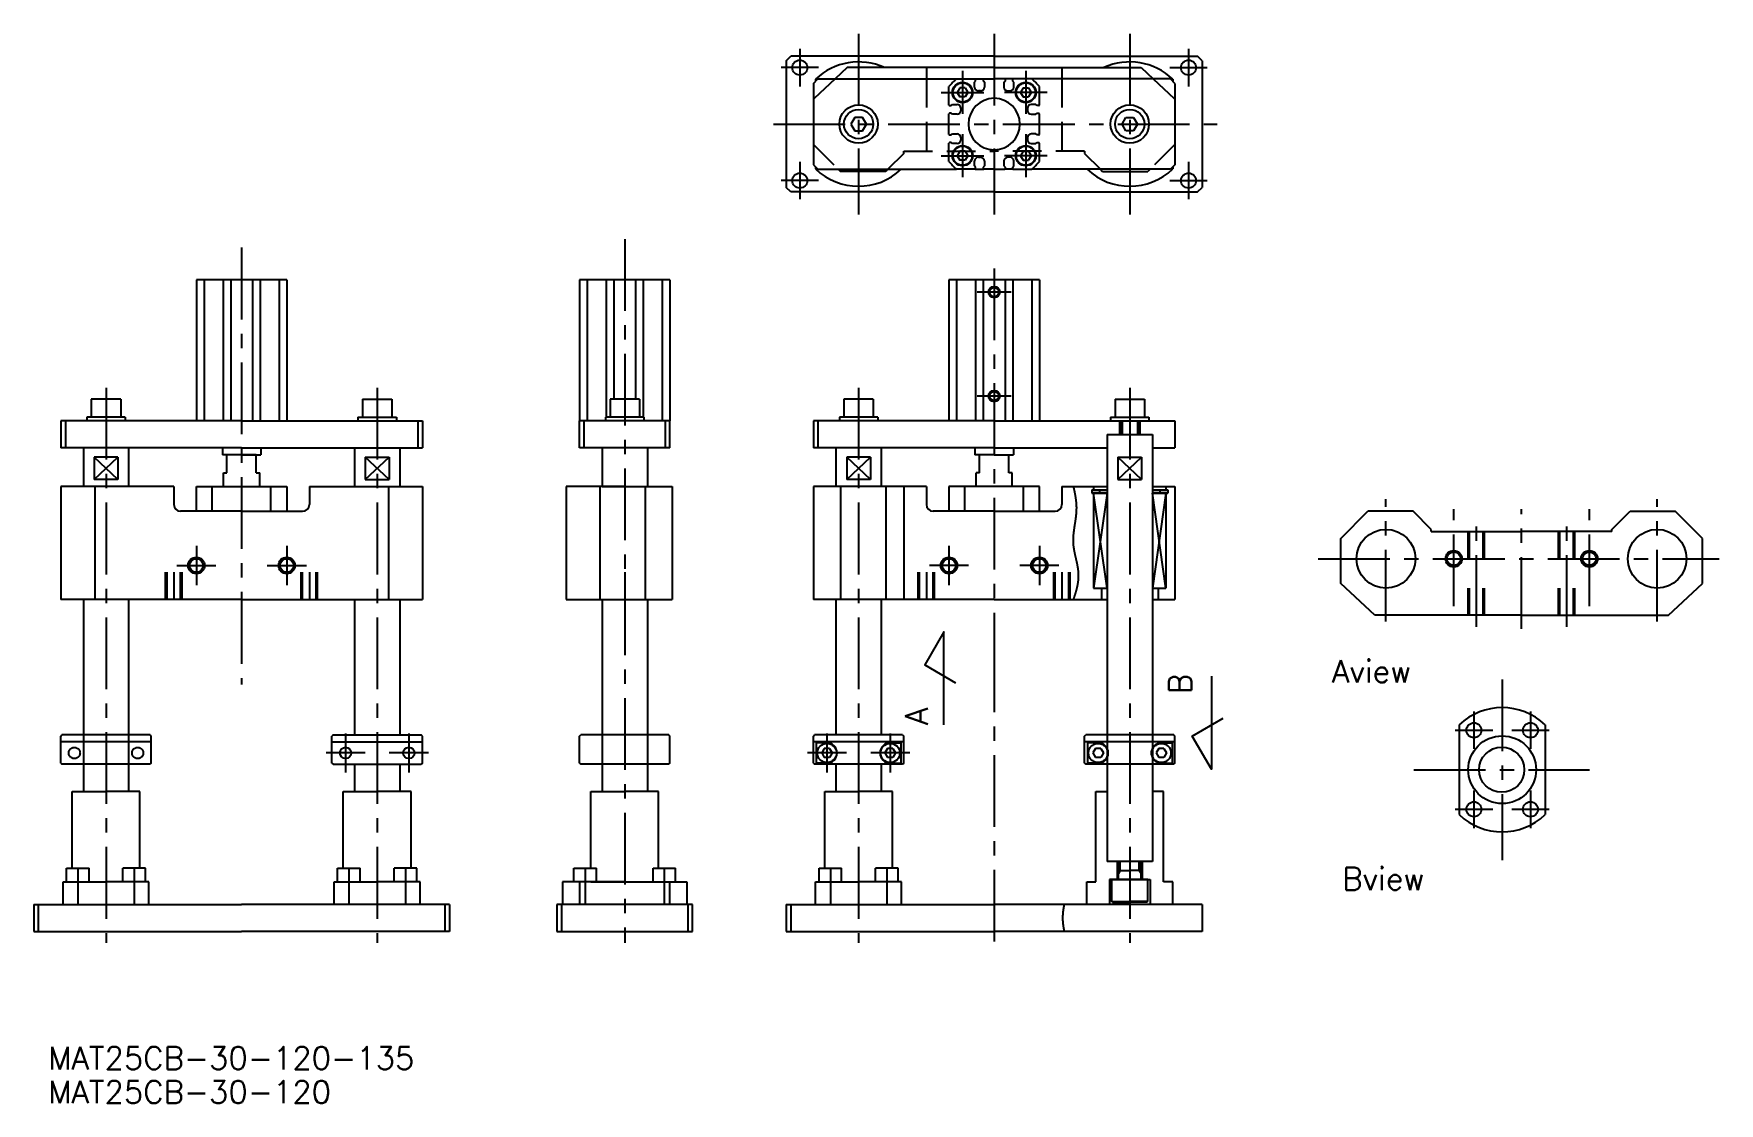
# Model space of a CAD drawing. Extents: x -650 to 96, y -148 to 326.
import ezdxf

# ---------------------------------------------------------------- set-up
doc = ezdxf.new("R2010")
doc.units = 0
for name, pattern in [('CENTER', [50.8, 31.75, -6.35, 6.35, -6.35]), ('DASHED', [19.05, 12.7, -6.35]), ('PHANTOM', [63.5, 31.75, -6.35, 6.35, -6.35, 6.35, -6.35])]:
    doc.linetypes.add(name, pattern=pattern)
doc.layers.get('0').update_dxf_attribs({"linetype": 'CONTINUOUS'})
doc.layers.add('CENTER', color=1, linetype='CONTINUOUS')
doc.styles.get("Standard").update_dxf_attribs({"font": 'txt.shx', "height": 3, "bigfont": 'bigfont.shx'})

msp = doc.modelspace()

# ---------------------------------------------------------------- texts
at = {"color": 7, "linetype": 'CONTINUOUS'}
for s, p in [('Aview', (-75.3, 38.56)), ('Bview', (-70.76, -53.24)), ('MAT25CB-30-120-135', (-643.37, -132.64)), ('MAT25CB-30-120', (-643.37, -147.64))]:
    msp.add_text(s, height=10, dxfattribs=at).set_placement(p)
for s, p in [('B', (-137.49, 33.46)), ('A', (-254.13, 19.8))]:
    msp.add_text(s, height=10, rotation=90, dxfattribs=at).set_placement(p)

# ---------------------------------------------------------------- linework, layer by layer
at = {"color": 7, "linetype": 'CONTINUOUS'}
for p, q in [((-316.81, 313.79), (-314.81, 315.79)), ((-316.81, 313.79), (-316.81, 257.79)), ((-224.81, 315.79), (-314.81, 315.79)), ((-224.81, 315.79), (-134.81, 315.79)), ((-132.81, 313.79), (-134.81, 315.79)), ((-132.81, 313.79), (-132.81, 257.79)), ((-289.81, 310.79), (-295.17, 305.79)), ((-224.81, 310.79), (-289.81, 310.79)), ((-254.81, 310.79), (-254.81, 305.79)), ((-224.81, 310.79), (-159.81, 310.79)), ((-194.81, 310.79), (-194.81, 305.79)), ((-159.81, 310.79), (-154.46, 305.79)), ((-304.81, 303.79), (-302.81, 305.79)), ((-304.81, 303.79), (-304.81, 267.79)), ((-303.81, 305.67), (-303.81, 304.79)), ((-302.81, 305.79), (-241.43, 305.79)), ((-244.81, 294.19), (-244.81, 302.41)), ((-241.43, 305.79), (-233.21, 305.79)), ((-239.97, 301.79), (-241.12, 299.79)), ((-241.12, 299.79), (-239.97, 297.79)), ((-237.66, 301.79), (-239.97, 301.79)), ((-237.66, 301.79), (-236.5, 299.79)), ((-236.5, 299.79), (-237.66, 297.79)), ((-233.46, 304.29), (-233.01, 304.79)), ((-233.46, 302.19), (-233.46, 304.29)), ((-233.21, 305.79), (-229.41, 305.79)), ((-233.01, 304.79), (-233.01, 305.59)), ((-230.86, 300.49), (-231.76, 300.49)), ((-229.61, 305.59), (-229.61, 304.79)), ((-229.61, 304.79), (-229.16, 304.29)), ((-229.41, 305.79), (-224.81, 305.79)), ((-229.16, 304.29), (-229.16, 302.19)), ((-220.21, 305.79), (-224.81, 305.79)), ((-220.01, 304.79), (-220.46, 304.29)), ((-220.46, 304.29), (-220.46, 302.19)), ((-216.41, 305.79), (-220.21, 305.79)), ((-220.01, 305.59), (-220.01, 304.79)), ((-218.76, 300.49), (-217.86, 300.49)), ((-216.61, 304.79), (-216.61, 305.59)), ((-216.16, 304.29), (-216.61, 304.79)), ((-208.2, 305.79), (-216.41, 305.79)), ((-216.16, 302.19), (-216.16, 304.29)), ((-211.97, 301.79), (-213.12, 299.79)), ((-213.12, 299.79), (-211.97, 297.79)), ((-211.97, 301.79), (-209.66, 301.79)), ((-209.66, 301.79), (-208.5, 299.79)), ((-208.5, 299.79), (-209.66, 297.79)), ((-146.81, 305.79), (-208.2, 305.79)), ((-204.81, 294.19), (-204.81, 302.41)), ((-144.81, 303.79), (-146.81, 305.79)), ((-145.81, 305.67), (-145.81, 304.79)), ((-144.81, 303.79), (-144.81, 267.79)), ((-244.61, 293.99), (-243.81, 293.99)), ((-243.81, 293.99), (-243.31, 294.44)), ((-243.31, 294.44), (-241.21, 294.44)), ((-237.66, 297.79), (-239.97, 297.79)), ((-239.51, 292.74), (-239.51, 291.84)), ((-211.97, 297.79), (-209.66, 297.79)), ((-210.11, 292.74), (-210.11, 291.84)), ((-206.31, 294.44), (-208.41, 294.44)), ((-205.81, 293.99), (-206.31, 294.44)), ((-205.01, 293.99), (-205.81, 293.99)), ((-286.53, 288.76), (-288.24, 285.79)), ((-288.24, 285.79), (-286.53, 282.82)), ((-283.1, 288.76), (-286.53, 288.76)), ((-281.38, 285.79), (-283.1, 288.76)), ((-283.1, 282.82), (-281.38, 285.79)), ((-244.81, 281.19), (-244.81, 290.39)), ((-243.81, 290.59), (-244.61, 290.59)), ((-243.31, 290.14), (-243.81, 290.59)), ((-241.21, 290.14), (-243.31, 290.14)), ((-208.41, 290.14), (-206.31, 290.14)), ((-206.31, 290.14), (-205.81, 290.59)), ((-205.81, 290.59), (-205.01, 290.59)), ((-204.81, 281.19), (-204.81, 290.39)), ((-168.24, 285.79), (-166.53, 288.76)), ((-166.53, 282.82), (-168.24, 285.79)), ((-166.53, 288.76), (-163.1, 288.76)), ((-163.1, 288.76), (-161.38, 285.79)), ((-161.38, 285.79), (-163.1, 282.82)), ((-286.53, 282.82), (-283.1, 282.82)), ((-244.81, 269.18), (-244.81, 277.39)), ((-244.61, 280.99), (-243.81, 280.99)), ((-243.81, 277.59), (-244.61, 277.59)), ((-243.81, 280.99), (-243.31, 281.44)), ((-243.31, 277.14), (-243.81, 277.59)), ((-243.31, 281.44), (-241.21, 281.44)), ((-241.21, 277.14), (-243.31, 277.14)), ((-239.51, 279.74), (-239.51, 278.84)), ((-210.11, 279.74), (-210.11, 278.84)), ((-206.31, 281.44), (-208.41, 281.44)), ((-208.41, 277.14), (-206.31, 277.14)), ((-205.81, 280.99), (-206.31, 281.44)), ((-206.31, 277.14), (-205.81, 277.59)), ((-205.01, 280.99), (-205.81, 280.99)), ((-205.81, 277.59), (-205.01, 277.59)), ((-204.81, 269.18), (-204.81, 277.39)), ((-163.1, 282.82), (-166.53, 282.82)), ((-239.97, 273.79), (-241.12, 271.79)), ((-241.12, 271.79), (-239.97, 269.79)), ((-237.66, 273.79), (-239.97, 273.79)), ((-237.66, 269.79), (-239.97, 269.79)), ((-237.66, 273.79), (-236.5, 271.79)), ((-236.5, 271.79), (-237.66, 269.79)), ((-233.46, 267.29), (-233.46, 269.39)), ((-231.76, 271.09), (-230.86, 271.09)), ((-229.16, 269.39), (-229.16, 267.29)), ((-220.46, 269.39), (-220.46, 267.29)), ((-217.86, 271.09), (-218.76, 271.09)), ((-216.16, 267.29), (-216.16, 269.39)), ((-211.97, 273.79), (-213.12, 271.79)), ((-213.12, 271.79), (-211.97, 269.79)), ((-211.97, 273.79), (-209.66, 273.79)), ((-211.97, 269.79), (-209.66, 269.79)), ((-209.66, 273.79), (-208.5, 271.79)), ((-208.5, 271.79), (-209.66, 269.79)), ((-304.81, 267.79), (-302.81, 265.79)), ((-303.81, 266.79), (-303.81, 265.91)), ((-302.81, 265.79), (-241.43, 265.79)), ((-293.81, 265.79), (-292.81, 264.79)), ((-272.81, 264.79), (-292.81, 264.79)), ((-271.81, 265.79), (-272.81, 264.79)), ((-233.21, 265.79), (-241.43, 265.79)), ((-233.01, 266.79), (-233.46, 267.29)), ((-233.21, 265.79), (-229.41, 265.79)), ((-233.01, 265.99), (-233.01, 266.79)), ((-229.16, 267.29), (-229.61, 266.79)), ((-229.61, 266.79), (-229.61, 265.99)), ((-224.81, 265.79), (-229.41, 265.79)), ((-224.81, 265.79), (-220.21, 265.79)), ((-220.46, 267.29), (-220.01, 266.79)), ((-216.41, 265.79), (-220.21, 265.79)), ((-220.01, 266.79), (-220.01, 265.99)), ((-216.61, 266.79), (-216.16, 267.29)), ((-216.61, 265.99), (-216.61, 266.79)), ((-216.41, 265.79), (-208.2, 265.79)), ((-146.81, 265.79), (-208.2, 265.79)), ((-177.81, 265.79), (-176.81, 264.79)), ((-176.81, 264.79), (-156.81, 264.79)), ((-155.81, 265.79), (-156.81, 264.79)), ((-144.81, 267.79), (-146.81, 265.79)), ((-145.81, 266.79), (-145.81, 265.91)), ((-314.81, 255.79), (-316.81, 257.79)), ((-224.81, 255.79), (-314.81, 255.79)), ((-224.81, 255.79), (-134.81, 255.79)), ((-134.81, 255.79), (-132.81, 257.79)), ((-577.84, 216.92), (-577.84, 154.42)), ((-557.84, 216.92), (-577.84, 216.92)), ((-574.45, 216.92), (-574.45, 154.42)), ((-566.04, 216.92), (-566.04, 154.42)), ((-562.64, 216.92), (-562.64, 154.42)), ((-537.84, 216.92), (-557.84, 216.92)), ((-553.04, 216.92), (-553.04, 154.42)), ((-549.64, 216.92), (-549.64, 154.42)), ((-541.22, 216.92), (-541.22, 154.42)), ((-537.84, 216.92), (-537.84, 154.42)), ((-408.28, 216.92), (-408.28, 154.42)), ((-388.28, 216.92), (-408.28, 216.92)), ((-404.9, 216.92), (-404.9, 154.42)), ((-396.48, 216.92), (-396.48, 156.02)), ((-393.08, 216.92), (-393.08, 164.02)), ((-368.28, 216.92), (-388.28, 216.92)), ((-383.48, 216.92), (-383.48, 164.02)), ((-380.08, 216.92), (-380.08, 156.02)), ((-371.67, 216.92), (-371.67, 154.42)), ((-368.28, 216.92), (-368.28, 154.42)), ((-224.81, 216.92), (-244.81, 216.92)), ((-244.81, 216.92), (-244.81, 154.42)), ((-241.43, 216.92), (-241.43, 154.42)), ((-233.01, 216.92), (-233.01, 154.42)), ((-229.61, 216.92), (-229.61, 154.42)), ((-204.81, 216.92), (-224.81, 216.92)), ((-220.01, 216.92), (-220.01, 154.42)), ((-216.61, 216.92), (-216.61, 154.42)), ((-208.2, 216.92), (-208.2, 154.42)), ((-204.81, 216.92), (-204.81, 154.42)), ((-611.34, 164.02), (-624.34, 164.02)), ((-624.34, 164.02), (-624.34, 156.02)), ((-611.34, 164.02), (-611.34, 156.02)), ((-504.34, 164.02), (-491.34, 164.02)), ((-504.34, 164.02), (-504.34, 156.02)), ((-491.34, 164.02), (-491.34, 156.02)), ((-394.78, 164.02), (-394.78, 156.02)), ((-381.78, 164.02), (-394.78, 164.02)), ((-381.78, 164.02), (-381.78, 156.02)), ((-278.31, 164.02), (-291.31, 164.02)), ((-291.31, 164.02), (-291.31, 156.02)), ((-278.31, 164.02), (-278.31, 156.02)), ((-171.31, 164.02), (-158.31, 164.02)), ((-171.31, 164.02), (-171.31, 156.02)), ((-158.31, 164.02), (-158.31, 156.02)), ((-557.84, 154.42), (-637.84, 154.42)), ((-637.84, 154.42), (-637.84, 142.42)), ((-635.84, 154.42), (-635.84, 142.42)), ((-609.34, 156.02), (-626.34, 156.02)), ((-626.34, 156.02), (-626.34, 154.42)), ((-609.34, 156.02), (-609.34, 154.42)), ((-557.84, 154.42), (-477.84, 154.42)), ((-506.34, 156.02), (-489.34, 156.02)), ((-506.34, 156.02), (-506.34, 154.42)), ((-489.34, 156.02), (-489.34, 154.42)), ((-479.84, 154.42), (-479.84, 142.42)), ((-477.84, 154.42), (-477.84, 142.42)), ((-368.28, 154.42), (-408.28, 154.42)), ((-408.28, 142.42), (-408.28, 154.42)), ((-406.28, 142.42), (-406.28, 154.42)), ((-379.78, 156.02), (-396.78, 156.02)), ((-396.78, 156.02), (-396.78, 154.42)), ((-379.78, 156.02), (-379.78, 154.42)), ((-370.28, 142.42), (-370.28, 154.42)), ((-368.28, 142.42), (-368.28, 154.42)), ((-224.81, 154.42), (-304.81, 154.42)), ((-304.81, 154.42), (-304.81, 142.42)), ((-302.81, 154.42), (-302.81, 142.42)), ((-276.31, 156.02), (-293.31, 156.02)), ((-293.31, 156.02), (-293.31, 154.42)), ((-276.31, 156.02), (-276.31, 154.42)), ((-224.81, 154.42), (-144.81, 154.42)), ((-173.31, 156.02), (-156.31, 156.02)), ((-173.31, 156.02), (-173.31, 154.42)), ((-169.31, 154.42), (-169.31, 148.42)), ((-168.81, 154.42), (-168.81, 148.42)), ((-168.19, 154.42), (-168.19, 148.42)), ((-161.44, 154.42), (-161.44, 148.42)), ((-160.81, 154.42), (-160.81, 148.42)), ((-160.31, 154.42), (-160.31, 148.42)), ((-156.31, 156.02), (-156.31, 154.42)), ((-144.81, 154.42), (-144.81, 142.42)), ((-627.84, 142.42), (-637.84, 142.42)), ((-557.84, 142.42), (-627.84, 142.42)), ((-627.84, 142.42), (-627.84, 125.42)), ((-607.84, 142.42), (-607.84, 125.42)), ((-566.34, 142.42), (-566.34, 139.42)), ((-557.84, 142.42), (-477.84, 142.42)), ((-557.84, 142.42), (-557.84, 139.42)), ((-549.34, 142.42), (-549.34, 139.42)), ((-507.84, 142.42), (-507.84, 125.42)), ((-487.84, 142.42), (-487.84, 125.42)), ((-368.28, 142.42), (-408.28, 142.42)), ((-398.28, 142.42), (-398.28, 125.42)), ((-378.28, 142.42), (-378.28, 125.42)), ((-224.81, 142.42), (-304.81, 142.42)), ((-294.81, 142.42), (-294.81, 125.42)), ((-274.81, 142.42), (-274.81, 125.42)), ((-233.31, 142.42), (-233.31, 139.42)), ((-224.81, 142.42), (-174.81, 142.42)), ((-224.81, 142.42), (-224.81, 139.42)), ((-216.31, 142.42), (-216.31, 139.42)), ((-174.81, 148.42), (-174.81, -40.58)), ((-174.81, 148.42), (-154.81, 148.42)), ((-154.81, 148.42), (-154.81, -40.58)), ((-154.81, 142.42), (-144.81, 142.42)), ((-612.57, 128.42), (-623.1, 138.42)), ((-623.1, 128.42), (-612.57, 138.42)), ((-623.1, 138.42), (-623.1, 128.42)), ((-612.57, 138.42), (-623.1, 138.42)), ((-612.57, 138.42), (-612.57, 128.42)), ((-557.84, 139.42), (-566.34, 139.42)), ((-551.34, 139.42), (-564.34, 139.42)), ((-564.34, 131.42), (-564.34, 139.42)), ((-557.84, 139.42), (-549.34, 139.42)), ((-551.34, 131.42), (-551.34, 139.42)), ((-503.1, 128.42), (-492.57, 138.42)), ((-492.57, 128.42), (-503.1, 138.42)), ((-503.1, 138.42), (-492.57, 138.42)), ((-503.1, 138.42), (-503.1, 128.42)), ((-492.57, 138.42), (-492.57, 128.42)), ((-279.55, 128.42), (-290.08, 138.42)), ((-290.08, 128.42), (-279.55, 138.42)), ((-290.08, 138.42), (-290.08, 128.42)), ((-279.55, 138.42), (-290.08, 138.42)), ((-279.55, 138.42), (-279.55, 128.42)), ((-224.81, 139.42), (-233.31, 139.42)), ((-231.31, 131.42), (-231.31, 139.42)), ((-224.81, 139.42), (-216.31, 139.42)), ((-218.31, 131.42), (-218.31, 139.42)), ((-170.08, 128.42), (-159.55, 138.42)), ((-159.55, 128.42), (-170.08, 138.42)), ((-170.08, 138.42), (-159.55, 138.42)), ((-170.08, 138.42), (-170.08, 128.42)), ((-159.55, 138.42), (-159.55, 128.42)), ((-612.57, 128.42), (-623.1, 128.42)), ((-565.84, 131.42), (-564.34, 131.42)), ((-565.84, 125.42), (-565.84, 131.42)), ((-551.34, 131.42), (-549.84, 131.42)), ((-549.84, 125.42), (-549.84, 131.42)), ((-503.1, 128.42), (-492.57, 128.42)), ((-279.55, 128.42), (-290.08, 128.42)), ((-231.31, 131.42), (-232.81, 131.42)), ((-232.81, 125.42), (-232.81, 131.42)), ((-216.81, 131.42), (-218.31, 131.42)), ((-216.81, 125.42), (-216.81, 131.42)), ((-170.08, 128.42), (-159.55, 128.42)), ((-637.84, 125.42), (-637.84, 75.42)), ((-607.84, 125.42), (-637.84, 125.42)), ((-622.84, 125.42), (-622.84, 75.42)), ((-587.84, 125.42), (-607.84, 125.42)), ((-587.84, 125.42), (-587.84, 117.42)), ((-577.84, 125.42), (-537.84, 125.42)), ((-577.84, 114.42), (-577.84, 125.42)), ((-537.84, 125.42), (-537.84, 114.42)), ((-527.84, 125.42), (-477.84, 125.42)), ((-527.84, 125.42), (-527.84, 117.42)), ((-492.84, 125.42), (-492.84, 75.42)), ((-477.84, 125.42), (-477.84, 75.42)), ((-414.28, 125.42), (-414.28, 75.42)), ((-388.28, 125.42), (-414.28, 125.42)), ((-399.28, 125.42), (-399.28, 75.42)), ((-398.28, 125.42), (-378.28, 125.42)), ((-388.28, 125.42), (-367.28, 125.42)), ((-379.28, 125.42), (-379.28, 75.42)), ((-367.28, 125.42), (-367.28, 75.42)), ((-304.81, 125.42), (-304.81, 75.42)), ((-254.81, 125.42), (-304.81, 125.42)), ((-292.81, 125.42), (-292.81, 75.42)), ((-272.81, 125.42), (-272.81, 75.42)), ((-264.81, 125.42), (-264.81, 75.42)), ((-254.81, 125.42), (-254.81, 117.42)), ((-204.81, 125.42), (-244.81, 125.42)), ((-244.81, 125.42), (-244.81, 114.42)), ((-204.81, 114.42), (-204.81, 125.42)), ((-194.81, 125.42), (-174.81, 125.42)), ((-194.81, 125.42), (-194.81, 117.42)), ((-181.66, 123.92), (-181.66, 122.42)), ((-181.66, 123.92), (-174.81, 123.92)), ((-181.66, 122.72), (-174.81, 122.72)), ((-181.66, 122.42), (-174.81, 122.42)), ((-180.81, 125.42), (-180.81, 123.92)), ((-174.81, 80.42), (-180.81, 122.42)), ((-174.81, 122.42), (-180.81, 80.42)), ((-180.81, 122.42), (-180.81, 80.42)), ((-178.16, 123.92), (-178.16, 122.72)), ((-154.81, 125.42), (-144.81, 125.42)), ((-154.81, 123.92), (-147.96, 123.92)), ((-154.81, 122.72), (-147.96, 122.72)), ((-148.81, 80.42), (-154.81, 122.42)), ((-148.81, 122.42), (-154.81, 80.42)), ((-154.81, 122.42), (-147.96, 122.42)), ((-151.46, 123.92), (-151.46, 122.72)), ((-148.81, 125.42), (-148.81, 123.92)), ((-148.81, 122.42), (-148.81, 80.42)), ((-147.96, 123.92), (-147.96, 122.42)), ((-144.81, 125.42), (-144.81, 75.42)), ((-557.84, 114.42), (-584.84, 114.42)), ((-557.84, 114.42), (-530.84, 114.42)), ((-224.81, 114.42), (-251.81, 114.42)), ((-224.81, 114.42), (-197.81, 114.42)), ((-71.43, 102.39), (-59.43, 114.39)), ((-39.43, 114.39), (-59.43, 114.39)), ((-31.43, 106.39), (-39.43, 114.39)), ((48.57, 106.39), (56.57, 114.39)), ((56.57, 114.39), (76.57, 114.39)), ((88.57, 102.39), (76.57, 114.39)), ((-31.43, 105.39), (-31.43, 106.39)), ((-31.43, 105.39), (8.57, 105.39)), ((48.57, 105.39), (8.57, 105.39)), ((48.57, 105.39), (48.57, 106.39)), ((-71.43, 82.39), (-71.43, 102.39)), ((88.57, 82.39), (88.57, 102.39)), ((-56.43, 68.39), (-71.43, 82.39)), ((73.57, 68.39), (88.57, 82.39)), ((-627.84, 75.42), (-637.84, 75.42)), ((-557.84, 75.42), (-627.84, 75.42)), ((-627.84, 75.42), (-627.84, -9.58)), ((-607.84, 75.42), (-607.84, -9.58)), ((-557.84, 75.42), (-477.84, 75.42)), ((-507.84, 75.42), (-507.84, 15.42)), ((-487.84, 75.42), (-487.84, 15.42)), ((-414.28, 75.42), (-367.28, 75.42)), ((-398.28, 75.42), (-398.28, -9.58)), ((-378.28, 75.42), (-378.28, -9.58)), ((-224.81, 75.42), (-304.81, 75.42)), ((-294.81, 75.42), (-294.81, 15.42)), ((-274.81, 75.42), (-274.81, 15.42)), ((-224.81, 75.42), (-174.81, 75.42)), ((-180.81, 80.42), (-174.81, 80.42)), ((-177.31, 80.42), (-177.31, 75.42)), ((-154.81, 80.42), (-148.81, 80.42)), ((-154.81, 75.42), (-144.81, 75.42)), ((-152.31, 80.42), (-152.31, 75.42)), ((8.57, 68.39), (-56.43, 68.39)), ((8.57, 68.39), (73.57, 68.39)), ((-517.34, 15.42), (-517.84, 14.92)), ((-517.34, 15.42), (-497.84, 15.42)), ((-497.84, 15.42), (-478.34, 15.42)), ((-477.84, 14.92), (-478.34, 15.42)), ((-304.81, 14.92), (-304.31, 15.42)), ((-284.81, 15.42), (-304.31, 15.42)), ((-265.31, 15.42), (-284.81, 15.42)), ((-265.31, 15.42), (-264.81, 14.92)), ((-19, 19.88), (-19, -19.88)), ((19, 19.88), (19, -19.88)), ((-517.84, 2.92), (-517.84, 14.92)), ((-517.84, 12.42), (-497.84, 12.42)), ((-497.84, 12.42), (-477.84, 12.42)), ((-477.84, 2.92), (-477.84, 14.92)), ((-304.81, 2.92), (-304.81, 14.92)), ((-284.81, 12.42), (-304.81, 12.42)), ((-298.81, 11.92), (-303.55, 11.92)), ((-303.55, 11.92), (-303.55, 2.92)), ((-299.97, 9.42), (-301.12, 7.42)), ((-297.66, 9.42), (-299.97, 9.42)), ((-297.66, 9.42), (-296.5, 7.42)), ((-264.81, 12.42), (-284.81, 12.42)), ((-271.97, 9.42), (-273.12, 7.42)), ((-269.66, 9.42), (-271.97, 9.42)), ((-270.81, 11.92), (-266.08, 11.92)), ((-269.66, 9.42), (-268.5, 7.42)), ((-266.08, 11.92), (-266.08, 2.92)), ((-264.81, 2.92), (-264.81, 14.92)), ((-517.84, 2.92), (-517.34, 2.42)), ((-517.34, 2.42), (-497.84, 2.42)), ((-507.84, 2.42), (-507.84, -9.58)), ((-497.84, 2.42), (-478.34, 2.42)), ((-487.84, 2.42), (-487.84, -9.58)), ((-477.84, 2.92), (-478.34, 2.42)), ((-304.81, 2.92), (-304.31, 2.42)), ((-284.81, 2.42), (-304.31, 2.42)), ((-298.81, 2.92), (-303.55, 2.92)), ((-301.12, 7.42), (-299.97, 5.42)), ((-297.66, 5.42), (-299.97, 5.42)), ((-296.5, 7.42), (-297.66, 5.42)), ((-294.81, 2.42), (-294.81, -9.58)), ((-265.31, 2.42), (-284.81, 2.42)), ((-274.81, 2.42), (-274.81, -9.58)), ((-273.12, 7.42), (-271.97, 5.42)), ((-269.66, 5.42), (-271.97, 5.42)), ((-270.81, 2.92), (-266.08, 2.92)), ((-268.5, 7.42), (-269.66, 5.42)), ((-264.81, 2.92), (-265.31, 2.42)), ((-632.84, -9.58), (-617.84, -9.58)), ((-632.84, -43.58), (-632.84, -9.58)), ((-602.84, -9.58), (-617.84, -9.58)), ((-602.84, -43.58), (-602.84, -9.58)), ((-512.84, -43.58), (-512.84, -9.58)), ((-512.84, -9.58), (-497.84, -9.58)), ((-482.84, -9.58), (-497.84, -9.58)), ((-482.84, -43.58), (-482.84, -9.58)), ((-403.28, -43.58), (-403.28, -9.58)), ((-403.28, -9.58), (-388.28, -9.58)), ((-373.28, -9.58), (-388.28, -9.58)), ((-373.28, -43.58), (-373.28, -9.58)), ((-299.81, -9.58), (-284.81, -9.58)), ((-299.81, -43.58), (-299.81, -9.58)), ((-269.81, -9.58), (-284.81, -9.58)), ((-269.81, -43.58), (-269.81, -9.58)), ((-179.81, -49.58), (-179.81, -9.58)), ((-179.81, -9.58), (-174.81, -9.58)), ((-149.81, -9.58), (-154.81, -9.58)), ((-149.81, -49.58), (-149.81, -9.58)), ((-635.34, -49.58), (-635.34, -43.58)), ((-635.34, -43.58), (-625.34, -43.58)), ((-625.34, -49.58), (-625.34, -43.58)), ((-610.34, -49.58), (-610.34, -43.58)), ((-600.34, -43.58), (-610.34, -43.58)), ((-600.34, -49.58), (-600.34, -43.58)), ((-515.34, -49.58), (-515.34, -43.58)), ((-515.34, -43.58), (-505.34, -43.58)), ((-505.34, -49.58), (-505.34, -43.58)), ((-490.34, -49.58), (-490.34, -43.58)), ((-480.34, -43.58), (-490.34, -43.58)), ((-480.34, -49.58), (-480.34, -43.58)), ((-410.78, -49.58), (-410.78, -43.58)), ((-410.78, -43.58), (-400.78, -43.58)), ((-400.78, -49.58), (-400.78, -43.58)), ((-375.78, -49.58), (-375.78, -43.58)), ((-375.78, -43.58), (-365.78, -43.58)), ((-365.78, -49.58), (-365.78, -43.58)), ((-302.31, -49.58), (-302.31, -43.58)), ((-302.31, -43.58), (-292.31, -43.58)), ((-292.31, -49.58), (-292.31, -43.58)), ((-277.31, -49.58), (-277.31, -43.58)), ((-267.31, -43.58), (-277.31, -43.58)), ((-267.31, -49.58), (-267.31, -43.58)), ((-154.81, -40.58), (-174.81, -40.58)), ((-170.31, -40.58), (-170.31, -48.58)), ((-169.81, -48.18), (-169.81, -40.58)), ((-169, -44.58), (-169.81, -45.99)), ((-169.81, -44.58), (-164.81, -44.58)), ((-169, -44.58), (-169, -40.58)), ((-159.81, -44.58), (-164.81, -44.58)), ((-160.63, -44.58), (-160.63, -40.58)), ((-160.63, -44.58), (-159.81, -45.99)), ((-159.81, -48.18), (-159.81, -40.58)), ((-159.31, -40.58), (-159.31, -48.58)), ((-636.84, -49.58), (-617.84, -49.58)), ((-636.84, -59.58), (-636.84, -49.58)), ((-598.84, -49.58), (-617.84, -49.58)), ((-598.84, -59.58), (-598.84, -49.58)), ((-516.84, -49.58), (-497.84, -49.58)), ((-516.84, -59.58), (-516.84, -49.58)), ((-478.84, -49.58), (-497.84, -49.58)), ((-478.84, -59.58), (-478.84, -49.58)), ((-388.28, -49.58), (-415.78, -49.58)), ((-415.78, -49.58), (-415.78, -59.58)), ((-403.28, -49.58), (-373.28, -49.58)), ((-388.28, -49.58), (-360.78, -49.58)), ((-360.78, -49.58), (-360.78, -59.58)), ((-303.81, -49.58), (-284.81, -49.58)), ((-303.81, -59.58), (-303.81, -49.58)), ((-265.81, -49.58), (-284.81, -49.58)), ((-265.81, -59.58), (-265.81, -49.58)), ((-183.81, -59.58), (-183.81, -49.58)), ((-183.81, -49.58), (-179.81, -49.58)), ((-164.81, -48.58), (-173.81, -48.58)), ((-173.81, -48.58), (-173.81, -59.58)), ((-172.81, -48.58), (-164.81, -48.58)), ((-172.81, -58.35), (-172.81, -48.58)), ((-156.81, -48.58), (-164.81, -48.58)), ((-164.81, -48.58), (-155.81, -48.58)), ((-156.81, -58.35), (-156.81, -48.58)), ((-155.81, -48.58), (-155.81, -59.58)), ((-145.81, -49.58), (-149.81, -49.58)), ((-145.81, -59.58), (-145.81, -49.58)), ((-649.84, -59.58), (-557.84, -59.58)), ((-649.84, -59.58), (-649.84, -71.58)), ((-647.84, -59.58), (-647.84, -71.58)), ((-636.84, -59.58), (-598.84, -59.58)), ((-465.84, -59.58), (-557.84, -59.58)), ((-478.84, -59.58), (-516.84, -59.58)), ((-467.84, -59.58), (-467.84, -71.58)), ((-465.84, -59.58), (-465.84, -71.58)), ((-388.28, -59.58), (-418.28, -59.58)), ((-418.28, -59.58), (-418.28, -71.58)), ((-416.28, -59.58), (-416.28, -71.58)), ((-360.78, -59.58), (-415.78, -59.58)), ((-358.28, -59.58), (-388.28, -59.58)), ((-360.28, -71.58), (-360.28, -59.58)), ((-358.28, -71.58), (-358.28, -59.58)), ((-316.81, -59.58), (-224.81, -59.58)), ((-316.81, -59.58), (-316.81, -71.58)), ((-314.81, -59.58), (-314.81, -71.58)), ((-132.81, -59.58), (-224.81, -59.58)), ((-172.81, -58.35), (-164.81, -58.35)), ((-172.41, -58.58), (-172.81, -58.35)), ((-172.41, -58.58), (-164.81, -58.58)), ((-156.81, -58.35), (-164.81, -58.35)), ((-157.21, -58.58), (-164.81, -58.58)), ((-157.21, -58.58), (-156.81, -58.35)), ((-132.81, -59.58), (-132.81, -71.58)), ((-649.84, -71.58), (-557.84, -71.58)), ((-465.84, -71.58), (-557.84, -71.58)), ((-418.28, -71.58), (-358.28, -71.58)), ((-316.81, -71.58), (-224.81, -71.58)), ((-132.81, -71.58), (-224.81, -71.58))]:
    msp.add_line(p, q, dxfattribs=at)
at = {"color": 3, "linetype": 'DASHED'}
for p, q in [((-295.17, 305.79), (-304.81, 296.79)), ((-254.81, 305.79), (-254.81, 273.79)), ((-194.81, 305.79), (-194.81, 273.79)), ((-154.46, 305.79), (-144.81, 296.79)), ((-304.81, 276.79), (-293.81, 265.79)), ((-144.81, 276.79), (-155.81, 265.79)), ((-264.81, 272.79), (-271.81, 265.79)), ((-264.81, 273.79), (-224.81, 273.79)), ((-264.81, 272.79), (-264.81, 273.79)), ((-184.81, 273.79), (-224.81, 273.79)), ((-184.81, 273.79), (-184.81, 272.79)), ((-184.81, 272.79), (-177.81, 265.79)), ((-15.08, 93.39), (-15.08, 105.39)), ((-14.43, 93.39), (-14.43, 105.39)), ((-8.43, 93.39), (-8.43, 105.39)), ((-7.78, 93.39), (-7.78, 105.39)), ((24.92, 93.39), (24.92, 105.39)), ((25.57, 93.39), (25.57, 105.39)), ((31.57, 93.39), (31.57, 105.39)), ((32.22, 93.39), (32.22, 105.39)), ((-591.49, 75.42), (-591.49, 87.42)), ((-590.84, 75.42), (-590.84, 87.42)), ((-584.84, 75.42), (-584.84, 87.42)), ((-584.19, 75.42), (-584.19, 87.42)), ((-531.49, 75.42), (-531.49, 87.42)), ((-530.84, 75.42), (-530.84, 87.42)), ((-524.84, 75.42), (-524.84, 87.42)), ((-524.19, 75.42), (-524.19, 87.42)), ((-258.46, 75.42), (-258.46, 87.42)), ((-257.81, 75.42), (-257.81, 87.42)), ((-251.81, 75.42), (-251.81, 87.42)), ((-251.16, 75.42), (-251.16, 87.42)), ((-198.46, 75.42), (-198.46, 87.42)), ((-197.81, 75.42), (-197.81, 87.42)), ((-191.81, 75.42), (-191.81, 87.42)), ((-191.16, 75.42), (-191.16, 87.42)), ((-15.08, 68.39), (-15.08, 80.39)), ((-14.43, 68.39), (-14.43, 80.39)), ((-8.43, 68.39), (-8.43, 80.39)), ((-7.78, 68.39), (-7.78, 80.39)), ((24.92, 68.39), (24.92, 80.39)), ((25.57, 68.39), (25.57, 80.39)), ((31.57, 68.39), (31.57, 80.39)), ((32.22, 68.39), (32.22, 80.39))]:
    msp.add_line(p, q, dxfattribs=at)
at = {"color": 3, "linetype": 'PHANTOM'}
for p, q in [((-637.84, 14.92), (-637.34, 15.42)), ((-617.84, 15.42), (-637.34, 15.42)), ((-598.34, 15.42), (-617.84, 15.42)), ((-598.34, 15.42), (-597.84, 14.92)), ((-408.28, 14.92), (-407.78, 15.42)), ((-388.28, 15.42), (-407.78, 15.42)), ((-368.78, 15.42), (-388.28, 15.42)), ((-368.78, 15.42), (-368.28, 14.92)), ((-184.81, 14.92), (-184.31, 15.42)), ((-164.81, 15.42), (-184.31, 15.42)), ((-145.31, 15.42), (-164.81, 15.42)), ((-145.31, 15.42), (-144.81, 14.92)), ((-637.84, 2.92), (-637.84, 14.92)), ((-617.84, 12.42), (-637.84, 12.42)), ((-597.84, 12.42), (-617.84, 12.42)), ((-597.84, 2.92), (-597.84, 14.92)), ((-408.28, 2.92), (-408.28, 14.92)), ((-368.28, 2.92), (-368.28, 14.92)), ((-184.81, 2.92), (-184.81, 14.92)), ((-164.81, 12.42), (-184.81, 12.42)), ((-183.55, 11.92), (-183.55, 2.92)), ((-178.81, 11.92), (-183.55, 11.92)), ((-179.97, 9.42), (-181.12, 7.42)), ((-177.66, 9.42), (-179.97, 9.42)), ((-177.66, 9.42), (-176.5, 7.42)), ((-144.81, 12.42), (-164.81, 12.42)), ((-151.97, 9.42), (-153.12, 7.42)), ((-149.66, 9.42), (-151.97, 9.42)), ((-150.81, 11.92), (-146.08, 11.92)), ((-149.66, 9.42), (-148.5, 7.42)), ((-146.08, 11.92), (-146.08, 2.92)), ((-144.81, 2.92), (-144.81, 14.92)), ((-637.84, 2.92), (-637.34, 2.42)), ((-617.84, 2.42), (-637.34, 2.42)), ((-598.34, 2.42), (-617.84, 2.42)), ((-597.84, 2.92), (-598.34, 2.42)), ((-408.28, 2.92), (-407.78, 2.42)), ((-388.28, 2.42), (-407.78, 2.42)), ((-368.78, 2.42), (-388.28, 2.42)), ((-368.28, 2.92), (-368.78, 2.42)), ((-184.81, 2.92), (-184.31, 2.42)), ((-164.81, 2.42), (-184.31, 2.42)), ((-178.81, 2.92), (-183.55, 2.92)), ((-181.12, 7.42), (-179.97, 5.42)), ((-177.66, 5.42), (-179.97, 5.42)), ((-176.5, 7.42), (-177.66, 5.42)), ((-145.31, 2.42), (-164.81, 2.42)), ((-153.12, 7.42), (-151.97, 5.42)), ((-149.66, 5.42), (-151.97, 5.42)), ((-150.81, 2.92), (-146.08, 2.92)), ((-148.5, 7.42), (-149.66, 5.42)), ((-144.81, 2.92), (-145.31, 2.42))]:
    msp.add_line(p, q, dxfattribs=at)
at = {"linetype": 'CONTINUOUS'}
for p, q in [((-408.16, -59.58), (-408.16, -49.58)), ((-368.4, -59.58), (-368.4, -49.58))]:
    msp.add_line(p, q, dxfattribs=at)
at = {"color": 7, "linetype": 'CONTINUOUS'}
for points in [[(-247.05, 19.86), (-247.05, 61.03), (-255.51, 46.38), (-241.86, 38.49)], [(-128.66, 41.4), (-128.66, 0.23), (-137.12, 14.88), (-123.46, 22.77)]]:
    msp.add_lwpolyline(points, dxfattribs=at)
at = {"color": 7}
for points in [[(-189.81, 125.42, 0), (-189.79, 125.31, 0), (-189.77, 125.21, 0), (-189.74, 125.11, 0), (-189.72, 125, 0), (-189.69, 124.9, 0), (-189.67, 124.8, 0), (-189.65, 124.69, 0), (-189.63, 124.59, 0), (-189.6, 124.49, 0), (-189.58, 124.38, 0), (-189.56, 124.28, 0), (-189.53, 124.18, 0), (-189.51, 124.07, 0), (-189.49, 123.97, 0), (-189.47, 123.87, 0), (-189.44, 123.76, 0), (-189.42, 123.66, 0), (-189.4, 123.56, 0), (-189.38, 123.45, 0), (-189.36, 123.35, 0), (-189.33, 123.25, 0), (-189.31, 123.14, 0), (-189.29, 123.04, 0), (-189.27, 122.94, 0), (-189.25, 122.83, 0), (-189.23, 122.73, 0), (-189.21, 122.62, 0), (-189.19, 122.52, 0), (-189.17, 122.42, 0), (-189.15, 122.31, 0), (-189.13, 122.21, 0), (-189.11, 122.1, 0), (-189.09, 122, 0), (-189.07, 121.9, 0), (-189.05, 121.79, 0), (-189.03, 121.69, 0), (-189.01, 121.58, 0), (-188.99, 121.48, 0), (-188.98, 121.38, 0), (-188.96, 121.27, 0), (-188.94, 121.17, 0), (-188.92, 121.06, 0), (-188.91, 120.96, 0), (-188.89, 120.85, 0), (-188.87, 120.75, 0), (-188.85, 120.64, 0), (-188.84, 120.54, 0), (-188.82, 120.44, 0), (-188.81, 120.33, 0), (-188.79, 120.23, 0), (-188.78, 120.12, 0), (-188.76, 120.02, 0), (-188.75, 119.91, 0), (-188.73, 119.81, 0), (-188.72, 119.7, 0), (-188.7, 119.6, 0), (-188.69, 119.49, 0), (-188.68, 119.39, 0), (-188.66, 119.28, 0), (-188.65, 119.18, 0), (-188.64, 119.07, 0), (-188.63, 118.97, 0), (-188.61, 118.86, 0), (-188.6, 118.76, 0), (-188.59, 118.65, 0), (-188.58, 118.54, 0), (-188.57, 118.44, 0), (-188.56, 118.33, 0), (-188.55, 118.23, 0), (-188.54, 118.12, 0), (-188.54, 118.02, 0), (-188.53, 117.91, 0), (-188.52, 117.81, 0), (-188.51, 117.7, 0), (-188.5, 117.6, 0), (-188.5, 117.49, 0), (-188.49, 117.38, 0), (-188.49, 117.28, 0), (-188.48, 117.17, 0), (-188.48, 117.07, 0), (-188.47, 116.96, 0), (-188.47, 116.86, 0), (-188.46, 116.75, 0), (-188.46, 116.64, 0), (-188.46, 116.54, 0), (-188.46, 116.43, 0), (-188.45, 116.33, 0), (-188.45, 116.22, 0), (-188.45, 116.11, 0), (-188.45, 116.01, 0), (-188.45, 115.9, 0), (-188.45, 115.8, 0), (-188.45, 115.69, 0), (-188.45, 115.59, 0), (-188.46, 115.48, 0), (-188.46, 115.37, 0), (-188.46, 115.27, 0), (-188.46, 115.16, 0), (-188.46, 115.06, 0), (-188.47, 114.95, 0), (-188.47, 114.84, 0), (-188.48, 114.74, 0), (-188.48, 114.63, 0), (-188.49, 114.53, 0), (-188.49, 114.42, 0), (-188.5, 114.32, 0), (-188.5, 114.21, 0), (-188.51, 114.1, 0), (-188.52, 114, 0), (-188.52, 113.89, 0), (-188.53, 113.79, 0), (-188.54, 113.68, 0), (-188.55, 113.58, 0), (-188.55, 113.47, 0), (-188.56, 113.36, 0), (-188.57, 113.26, 0), (-188.58, 113.15, 0), (-188.59, 113.05, 0), (-188.6, 112.94, 0), (-188.61, 112.84, 0), (-188.62, 112.73, 0), (-188.63, 112.63, 0), (-188.64, 112.52, 0), (-188.65, 112.42, 0), (-188.67, 112.31, 0), (-188.68, 112.21, 0), (-188.69, 112.1, 0), (-188.7, 112, 0), (-188.71, 111.89, 0), (-188.73, 111.79, 0), (-188.74, 111.68, 0), (-188.75, 111.58, 0), (-188.77, 111.47, 0), (-188.78, 111.37, 0), (-188.79, 111.26, 0), (-188.81, 111.16, 0), (-188.82, 111.05, 0), (-188.84, 110.95, 0), (-188.85, 110.84, 0), (-188.87, 110.74, 0), (-188.88, 110.63, 0), (-188.9, 110.53, 0), (-188.91, 110.42, 0), (-188.93, 110.32, 0), (-188.94, 110.21, 0), (-188.96, 110.11, 0), (-188.97, 110, 0), (-188.99, 109.9, 0), (-189, 109.79, 0), (-189.02, 109.69, 0), (-189.04, 109.58, 0), (-189.05, 109.48, 0), (-189.07, 109.38, 0), (-189.08, 109.27, 0), (-189.1, 109.17, 0), (-189.12, 109.06, 0), (-189.13, 108.96, 0), (-189.15, 108.85, 0), (-189.16, 108.75, 0), (-189.18, 108.64, 0), (-189.2, 108.54, 0), (-189.21, 108.43, 0), (-189.23, 108.33, 0), (-189.25, 108.23, 0), (-189.26, 108.12, 0), (-189.28, 108.02, 0), (-189.29, 107.91, 0), (-189.31, 107.81, 0), (-189.33, 107.7, 0), (-189.34, 107.6, 0), (-189.36, 107.49, 0), (-189.37, 107.39, 0), (-189.39, 107.28, 0), (-189.4, 107.18, 0), (-189.42, 107.07, 0), (-189.43, 106.97, 0), (-189.45, 106.87, 0), (-189.47, 106.76, 0), (-189.48, 106.66, 0), (-189.5, 106.55, 0), (-189.51, 106.45, 0), (-189.52, 106.34, 0), (-189.54, 106.24, 0), (-189.55, 106.13, 0), (-189.57, 106.03, 0), (-189.58, 105.92, 0), (-189.59, 105.82, 0), (-189.61, 105.71, 0), (-189.62, 105.61, 0), (-189.63, 105.5, 0), (-189.65, 105.4, 0), (-189.66, 105.29, 0), (-189.67, 105.19, 0), (-189.68, 105.08, 0), (-189.7, 104.98, 0), (-189.71, 104.87, 0), (-189.72, 104.77, 0), (-189.73, 104.66, 0), (-189.74, 104.56, 0), (-189.75, 104.45, 0), (-189.76, 104.35, 0), (-189.77, 104.24, 0), (-189.78, 104.13, 0), (-189.79, 104.03, 0), (-189.8, 103.92, 0), (-189.81, 103.82, 0), (-189.82, 103.71, 0), (-189.83, 103.61, 0), (-189.84, 103.5, 0), (-189.84, 103.39, 0), (-189.85, 103.29, 0), (-189.86, 103.18, 0), (-189.87, 103.08, 0), (-189.87, 102.97, 0), (-189.88, 102.87, 0), (-189.88, 102.76, 0), (-189.89, 102.65, 0), (-189.89, 102.55, 0), (-189.9, 102.44, 0), (-189.9, 102.34, 0), (-189.9, 102.23, 0), (-189.91, 102.12, 0), (-189.91, 102.02, 0), (-189.91, 101.91, 0), (-189.91, 101.81, 0), (-189.91, 101.7, 0), (-189.92, 101.6, 0), (-189.92, 101.49, 0), (-189.92, 101.38, 0), (-189.91, 101.28, 0), (-189.91, 101.17, 0), (-189.91, 101.07, 0), (-189.91, 100.96, 0), (-189.91, 100.85, 0), (-189.9, 100.75, 0), (-189.9, 100.64, 0), (-189.9, 100.54, 0), (-189.89, 100.43, 0), (-189.88, 100.33, 0), (-189.88, 100.22, 0), (-189.87, 100.12, 0), (-189.86, 100.01, 0), (-189.86, 99.9, 0), (-189.85, 99.8, 0), (-189.84, 99.69, 0), (-189.83, 99.59, 0), (-189.82, 99.48, 0), (-189.81, 99.38, 0), (-189.8, 99.27, 0), (-189.79, 99.17, 0), (-189.78, 99.06, 0), (-189.76, 98.96, 0), (-189.75, 98.85, 0), (-189.74, 98.75, 0), (-189.72, 98.64, 0), (-189.71, 98.54, 0), (-189.7, 98.43, 0), (-189.68, 98.33, 0), (-189.67, 98.22, 0), (-189.65, 98.12, 0), (-189.63, 98.01, 0), (-189.62, 97.91, 0), (-189.6, 97.8, 0), (-189.58, 97.7, 0), (-189.57, 97.59, 0), (-189.55, 97.49, 0), (-189.53, 97.39, 0), (-189.51, 97.28, 0), (-189.49, 97.18, 0), (-189.47, 97.07, 0), (-189.45, 96.97, 0), (-189.44, 96.86, 0), (-189.42, 96.76, 0), (-189.4, 96.66, 0), (-189.38, 96.55, 0), (-189.35, 96.45, 0), (-189.33, 96.34, 0), (-189.31, 96.24, 0), (-189.29, 96.14, 0), (-189.27, 96.03, 0), (-189.25, 95.93, 0), (-189.23, 95.83, 0), (-189.21, 95.72, 0), (-189.18, 95.62, 0), (-189.16, 95.51, 0), (-189.14, 95.41, 0), (-189.12, 95.31, 0), (-189.09, 95.2, 0), (-189.07, 95.1, 0), (-189.05, 95, 0), (-189.03, 94.89, 0), (-189, 94.79, 0), (-188.98, 94.69, 0), (-188.96, 94.58, 0), (-188.93, 94.48, 0), (-188.91, 94.38, 0), (-188.89, 94.28, 0), (-188.86, 94.17, 0), (-188.84, 94.07, 0), (-188.82, 93.97, 0), (-188.79, 93.86, 0), (-188.77, 93.76, 0), (-188.74, 93.66, 0), (-188.72, 93.55, 0), (-188.7, 93.45, 0), (-188.67, 93.35, 0), (-188.65, 93.24, 0), (-188.63, 93.14, 0), (-188.6, 93.04, 0), (-188.58, 92.93, 0), (-188.56, 92.83, 0), (-188.53, 92.73, 0), (-188.51, 92.63, 0), (-188.49, 92.52, 0), (-188.46, 92.42, 0), (-188.44, 92.32, 0), (-188.42, 92.21, 0), (-188.39, 92.11, 0), (-188.37, 92.01, 0), (-188.35, 91.9, 0), (-188.33, 91.8, 0), (-188.3, 91.69, 0), (-188.28, 91.59, 0), (-188.26, 91.49, 0), (-188.24, 91.38, 0), (-188.22, 91.28, 0), (-188.19, 91.18, 0), (-188.17, 91.07, 0), (-188.15, 90.97, 0), (-188.13, 90.87, 0), (-188.11, 90.76, 0), (-188.09, 90.66, 0), (-188.07, 90.55, 0), (-188.05, 90.45, 0), (-188.03, 90.35, 0), (-188.01, 90.24, 0), (-187.99, 90.14, 0), (-187.97, 90.03, 0), (-187.96, 89.93, 0), (-187.94, 89.82, 0), (-187.92, 89.72, 0), (-187.9, 89.62, 0), (-187.89, 89.51, 0), (-187.87, 89.41, 0), (-187.85, 89.3, 0), (-187.84, 89.2, 0), (-187.82, 89.09, 0), (-187.81, 88.99, 0), (-187.79, 88.88, 0), (-187.78, 88.78, 0), (-187.76, 88.67, 0), (-187.75, 88.57, 0), (-187.74, 88.46, 0), (-187.72, 88.36, 0), (-187.71, 88.25, 0), (-187.7, 88.15, 0), (-187.69, 88.04, 0), (-187.68, 87.94, 0), (-187.67, 87.83, 0), (-187.66, 87.73, 0), (-187.65, 87.62, 0), (-187.64, 87.52, 0), (-187.64, 87.41, 0), (-187.63, 87.3, 0), (-187.62, 87.2, 0), (-187.62, 87.09, 0), (-187.61, 86.99, 0), (-187.61, 86.88, 0), (-187.6, 86.78, 0), (-187.6, 86.67, 0), (-187.59, 86.56, 0), (-187.59, 86.46, 0), (-187.59, 86.35, 0), (-187.59, 86.25, 0), (-187.59, 86.14, 0), (-187.59, 86.03, 0), (-187.59, 85.93, 0), (-187.59, 85.82, 0), (-187.59, 85.72, 0), (-187.59, 85.61, 0), (-187.59, 85.5, 0), (-187.59, 85.4, 0), (-187.6, 85.29, 0), (-187.6, 85.19, 0), (-187.6, 85.08, 0), (-187.61, 84.97, 0), (-187.61, 84.87, 0), (-187.62, 84.76, 0), (-187.62, 84.66, 0), (-187.63, 84.55, 0), (-187.64, 84.44, 0), (-187.65, 84.34, 0), (-187.65, 84.23, 0), (-187.66, 84.13, 0), (-187.67, 84.02, 0), (-187.68, 83.92, 0), (-187.69, 83.81, 0), (-187.7, 83.71, 0), (-187.71, 83.6, 0), (-187.73, 83.49, 0), (-187.74, 83.39, 0), (-187.75, 83.28, 0), (-187.76, 83.18, 0), (-187.78, 83.07, 0), (-187.79, 82.97, 0), (-187.81, 82.86, 0), (-187.82, 82.76, 0), (-187.84, 82.66, 0), (-187.85, 82.55, 0), (-187.87, 82.45, 0), (-187.89, 82.34, 0), (-187.9, 82.24, 0), (-187.92, 82.13, 0), (-187.94, 82.03, 0), (-187.96, 81.92, 0), (-187.98, 81.82, 0), (-188, 81.72, 0), (-188.02, 81.61, 0), (-188.04, 81.51, 0), (-188.06, 81.4, 0), (-188.08, 81.3, 0), (-188.1, 81.2, 0), (-188.12, 81.09, 0), (-188.15, 80.99, 0), (-188.17, 80.89, 0), (-188.19, 80.78, 0), (-188.21, 80.68, 0), (-188.24, 80.58, 0), (-188.26, 80.47, 0), (-188.29, 80.37, 0), (-188.31, 80.27, 0), (-188.34, 80.16, 0), (-188.36, 80.06, 0), (-188.39, 79.96, 0), (-188.41, 79.86, 0), (-188.44, 79.75, 0), (-188.47, 79.65, 0), (-188.49, 79.55, 0), (-188.52, 79.45, 0), (-188.55, 79.34, 0), (-188.58, 79.24, 0), (-188.6, 79.14, 0), (-188.63, 79.04, 0), (-188.66, 78.94, 0), (-188.69, 78.83, 0), (-188.72, 78.73, 0), (-188.75, 78.63, 0), (-188.78, 78.53, 0), (-188.81, 78.43, 0), (-188.84, 78.33, 0), (-188.87, 78.22, 0), (-188.9, 78.12, 0), (-188.93, 78.02, 0), (-188.96, 77.92, 0), (-188.99, 77.82, 0), (-189.02, 77.72, 0), (-189.06, 77.62, 0), (-189.09, 77.52, 0), (-189.12, 77.42, 0), (-189.15, 77.32, 0), (-189.19, 77.21, 0), (-189.22, 77.11, 0), (-189.25, 77.01, 0), (-189.29, 76.91, 0), (-189.32, 76.81, 0), (-189.35, 76.71, 0), (-189.39, 76.61, 0), (-189.42, 76.51, 0), (-189.46, 76.41, 0), (-189.49, 76.31, 0), (-189.53, 76.21, 0), (-189.56, 76.11, 0), (-189.6, 76.01, 0), (-189.63, 75.91, 0), (-189.67, 75.81, 0), (-189.7, 75.71, 0), (-189.74, 75.61, 0), (-189.78, 75.52, 0), (-189.81, 75.42, 0)], [(-193.81, -59.58, 0), (-193.82, -59.62, 0), (-193.83, -59.67, 0), (-193.84, -59.71, 0), (-193.85, -59.75, 0), (-193.86, -59.79, 0), (-193.87, -59.83, 0), (-193.88, -59.87, 0), (-193.89, -59.91, 0), (-193.9, -59.95, 0), (-193.91, -59.99, 0), (-193.92, -60.04, 0), (-193.93, -60.08, 0), (-193.93, -60.12, 0), (-193.94, -60.16, 0), (-193.95, -60.2, 0), (-193.96, -60.24, 0), (-193.97, -60.28, 0), (-193.98, -60.32, 0), (-193.99, -60.37, 0), (-194, -60.41, 0), (-194, -60.45, 0), (-194.01, -60.49, 0), (-194.02, -60.53, 0), (-194.03, -60.57, 0), (-194.04, -60.61, 0), (-194.04, -60.66, 0), (-194.05, -60.7, 0), (-194.06, -60.74, 0), (-194.07, -60.78, 0), (-194.08, -60.82, 0), (-194.08, -60.86, 0), (-194.09, -60.9, 0), (-194.1, -60.95, 0), (-194.11, -60.99, 0), (-194.11, -61.03, 0), (-194.12, -61.07, 0), (-194.13, -61.11, 0), (-194.14, -61.15, 0), (-194.14, -61.2, 0), (-194.15, -61.24, 0), (-194.16, -61.28, 0), (-194.17, -61.32, 0), (-194.17, -61.36, 0), (-194.18, -61.4, 0), (-194.19, -61.45, 0), (-194.19, -61.49, 0), (-194.2, -61.53, 0), (-194.21, -61.57, 0), (-194.21, -61.61, 0), (-194.22, -61.65, 0), (-194.23, -61.7, 0), (-194.23, -61.74, 0), (-194.24, -61.78, 0), (-194.24, -61.82, 0), (-194.25, -61.86, 0), (-194.26, -61.9, 0), (-194.26, -61.95, 0), (-194.27, -61.99, 0), (-194.27, -62.03, 0), (-194.28, -62.07, 0), (-194.29, -62.11, 0), (-194.29, -62.15, 0), (-194.3, -62.2, 0), (-194.3, -62.24, 0), (-194.31, -62.28, 0), (-194.31, -62.32, 0), (-194.32, -62.36, 0), (-194.32, -62.41, 0), (-194.33, -62.45, 0), (-194.34, -62.49, 0), (-194.34, -62.53, 0), (-194.35, -62.57, 0), (-194.35, -62.62, 0), (-194.36, -62.66, 0), (-194.36, -62.7, 0), (-194.36, -62.74, 0), (-194.37, -62.78, 0), (-194.37, -62.82, 0), (-194.38, -62.87, 0), (-194.38, -62.91, 0), (-194.39, -62.95, 0), (-194.39, -62.99, 0), (-194.4, -63.03, 0), (-194.4, -63.08, 0), (-194.4, -63.12, 0), (-194.41, -63.16, 0), (-194.41, -63.2, 0), (-194.42, -63.24, 0), (-194.42, -63.29, 0), (-194.42, -63.33, 0), (-194.43, -63.37, 0), (-194.43, -63.41, 0), (-194.44, -63.45, 0), (-194.44, -63.5, 0), (-194.44, -63.54, 0), (-194.45, -63.58, 0), (-194.45, -63.62, 0), (-194.45, -63.67, 0), (-194.46, -63.71, 0), (-194.46, -63.75, 0), (-194.46, -63.79, 0), (-194.46, -63.83, 0), (-194.47, -63.88, 0), (-194.47, -63.92, 0), (-194.47, -63.96, 0), (-194.48, -64, 0), (-194.48, -64.04, 0), (-194.48, -64.09, 0), (-194.48, -64.13, 0), (-194.49, -64.17, 0), (-194.49, -64.21, 0), (-194.49, -64.25, 0), (-194.49, -64.3, 0), (-194.5, -64.34, 0), (-194.5, -64.38, 0), (-194.5, -64.42, 0), (-194.5, -64.47, 0), (-194.5, -64.51, 0), (-194.5, -64.55, 0), (-194.51, -64.59, 0), (-194.51, -64.63, 0), (-194.51, -64.68, 0), (-194.51, -64.72, 0), (-194.51, -64.76, 0), (-194.51, -64.8, 0), (-194.52, -64.85, 0), (-194.52, -64.89, 0), (-194.52, -64.93, 0), (-194.52, -64.97, 0), (-194.52, -65.01, 0), (-194.52, -65.06, 0), (-194.52, -65.1, 0), (-194.52, -65.14, 0), (-194.52, -65.18, 0), (-194.52, -65.22, 0), (-194.52, -65.27, 0), (-194.53, -65.31, 0), (-194.53, -65.35, 0), (-194.53, -65.39, 0), (-194.53, -65.44, 0), (-194.53, -65.48, 0), (-194.53, -65.52, 0), (-194.53, -65.56, 0), (-194.53, -65.6, 0), (-194.53, -65.65, 0), (-194.53, -65.69, 0), (-194.53, -65.73, 0), (-194.53, -65.77, 0), (-194.53, -65.82, 0), (-194.53, -65.86, 0), (-194.52, -65.9, 0), (-194.52, -65.94, 0), (-194.52, -65.98, 0), (-194.52, -66.03, 0), (-194.52, -66.07, 0), (-194.52, -66.11, 0), (-194.52, -66.15, 0), (-194.52, -66.2, 0), (-194.52, -66.24, 0), (-194.52, -66.28, 0), (-194.52, -66.32, 0), (-194.51, -66.36, 0), (-194.51, -66.41, 0), (-194.51, -66.45, 0), (-194.51, -66.49, 0), (-194.51, -66.53, 0), (-194.51, -66.58, 0), (-194.51, -66.62, 0), (-194.5, -66.66, 0), (-194.5, -66.7, 0), (-194.5, -66.74, 0), (-194.5, -66.79, 0), (-194.5, -66.83, 0), (-194.49, -66.87, 0), (-194.49, -66.91, 0), (-194.49, -66.95, 0), (-194.49, -67, 0), (-194.48, -67.04, 0), (-194.48, -67.08, 0), (-194.48, -67.12, 0), (-194.48, -67.17, 0), (-194.47, -67.21, 0), (-194.47, -67.25, 0), (-194.47, -67.29, 0), (-194.47, -67.33, 0), (-194.46, -67.38, 0), (-194.46, -67.42, 0), (-194.46, -67.46, 0), (-194.45, -67.5, 0), (-194.45, -67.54, 0), (-194.45, -67.59, 0), (-194.44, -67.63, 0), (-194.44, -67.67, 0), (-194.44, -67.71, 0), (-194.43, -67.75, 0), (-194.43, -67.8, 0), (-194.43, -67.84, 0), (-194.42, -67.88, 0), (-194.42, -67.92, 0), (-194.41, -67.96, 0), (-194.41, -68.01, 0), (-194.41, -68.05, 0), (-194.4, -68.09, 0), (-194.4, -68.13, 0), (-194.39, -68.17, 0), (-194.39, -68.22, 0), (-194.38, -68.26, 0), (-194.38, -68.3, 0), (-194.38, -68.34, 0), (-194.37, -68.38, 0), (-194.37, -68.43, 0), (-194.36, -68.47, 0), (-194.36, -68.51, 0), (-194.35, -68.55, 0), (-194.35, -68.59, 0), (-194.34, -68.64, 0), (-194.34, -68.68, 0), (-194.33, -68.72, 0), (-194.33, -68.76, 0), (-194.32, -68.8, 0), (-194.32, -68.85, 0), (-194.31, -68.89, 0), (-194.3, -68.93, 0), (-194.3, -68.97, 0), (-194.29, -69.01, 0), (-194.29, -69.05, 0), (-194.28, -69.1, 0), (-194.28, -69.14, 0), (-194.27, -69.18, 0), (-194.26, -69.22, 0), (-194.26, -69.26, 0), (-194.25, -69.31, 0), (-194.25, -69.35, 0), (-194.24, -69.39, 0), (-194.23, -69.43, 0), (-194.23, -69.47, 0), (-194.22, -69.51, 0), (-194.21, -69.56, 0), (-194.21, -69.6, 0), (-194.2, -69.64, 0), (-194.19, -69.68, 0), (-194.19, -69.72, 0), (-194.18, -69.76, 0), (-194.17, -69.81, 0), (-194.17, -69.85, 0), (-194.16, -69.89, 0), (-194.15, -69.93, 0), (-194.15, -69.97, 0), (-194.14, -70.01, 0), (-194.13, -70.05, 0), (-194.12, -70.1, 0), (-194.12, -70.14, 0), (-194.11, -70.18, 0), (-194.1, -70.22, 0), (-194.09, -70.26, 0), (-194.09, -70.3, 0), (-194.08, -70.35, 0), (-194.07, -70.39, 0), (-194.06, -70.43, 0), (-194.05, -70.47, 0), (-194.05, -70.51, 0), (-194.04, -70.55, 0), (-194.03, -70.59, 0), (-194.02, -70.64, 0), (-194.01, -70.68, 0), (-194, -70.72, 0), (-194, -70.76, 0), (-193.99, -70.8, 0), (-193.98, -70.84, 0), (-193.97, -70.88, 0), (-193.96, -70.92, 0), (-193.95, -70.97, 0), (-193.94, -71.01, 0), (-193.93, -71.05, 0), (-193.93, -71.09, 0), (-193.92, -71.13, 0), (-193.91, -71.17, 0), (-193.9, -71.21, 0), (-193.89, -71.25, 0), (-193.88, -71.3, 0), (-193.87, -71.34, 0), (-193.86, -71.38, 0), (-193.85, -71.42, 0), (-193.84, -71.46, 0), (-193.83, -71.5, 0), (-193.82, -71.54, 0), (-193.81, -71.58, 0)]]:
    msp.add_polyline3d(points, dxfattribs=at)
at = {"color": 7, "linetype": 'CONTINUOUS'}
for centre, radius in [((-310.81, 310.79), 3.3), ((-138.81, 310.79), 3.3), ((-238.81, 299.79), 4.5), ((-238.81, 299.79), 4.25), ((-210.81, 299.79), 4.5), ((-210.81, 299.79), 4.25), ((-284.81, 285.79), 8.5), ((-284.81, 285.79), 6.5), ((-164.81, 285.79), 8.5), ((-164.81, 285.79), 6.5), ((-238.81, 271.79), 4.5), ((-238.81, 271.79), 4.25), ((-210.81, 271.79), 4.5), ((-210.81, 271.79), 4.25), ((-310.81, 260.79), 3.3), ((-138.81, 260.79), 3.3), ((-224.81, 211.42), 2.5), ((-224.81, 211.42), 2.07), ((-224.81, 165.42), 2.5), ((-224.81, 165.42), 2.07), ((-51.43, 93.39), 13), ((68.57, 93.39), 13), ((-21.43, 93.39), 3.65), ((38.57, 93.39), 3.65), ((-577.84, 90.42), 3.65), ((-577.84, 90.42), 3), ((-537.84, 90.42), 3.65), ((-537.84, 90.42), 3), ((-244.81, 90.42), 3.65), ((-244.81, 90.42), 3), ((-204.81, 90.42), 3.65), ((-204.81, 90.42), 3), ((-21.43, 93.39), 3), ((38.57, 93.39), 3), ((-12.5, 17.5), 3.3), ((0, 0), 15), ((12.5, 17.5), 3.3), ((-511.84, 7.42), 2.5), ((-483.84, 7.42), 2.5), ((-298.81, 7.42), 4.25), ((-270.81, 7.42), 4.25), ((-0.22, 0), 10), ((-12.5, -17.5), 3.3), ((12.5, -17.5), 3.3)]:
    msp.add_circle(centre, radius, dxfattribs=at)
at = {"color": 3, "linetype": 'PHANTOM'}
for centre, radius in [((-631.84, 7.42), 2.5), ((-603.84, 7.42), 2.5), ((-178.81, 7.42), 4.25), ((-150.81, 7.42), 4.25)]:
    msp.add_circle(centre, radius, dxfattribs=at)
at = {"color": 7, "linetype": 'CONTINUOUS'}
for centre, radius, start, end in [((-284.81, 285.79), 27.5, 65.38002, 133.70211), ((-164.81, 285.79), 27.5, 46.29789, 114.61998), ((-224.81, 285.79), 26, 129.71514, 140.28486), ((-231.76, 302.19), 1.7, 180, 270), ((-233.21, 305.59), 0.2, 0, 90), ((-230.86, 302.19), 1.7, 270, 0), ((-229.41, 305.59), 0.2, 90, 180), ((-218.76, 302.19), 1.7, 180, 270), ((-220.21, 305.59), 0.2, 0, 90), ((-217.86, 302.19), 1.7, 270, 0), ((-216.41, 305.59), 0.2, 90, 180), ((-224.81, 285.79), 26, 39.71514, 50.28486), ((-244.61, 294.19), 0.2, 180, 270), ((-241.21, 292.74), 1.7, 0, 90), ((-241.21, 291.84), 1.7, 270, 0), ((-224.81, 285.79), 11.4, 90, 270), ((-224.81, 285.79), 11.4, 270, 90), ((-208.41, 292.74), 1.7, 90, 180), ((-208.41, 291.84), 1.7, 180, 270), ((-205.01, 294.19), 0.2, 270, 0), ((-244.61, 290.39), 0.2, 90, 180), ((-205.01, 290.39), 0.2, 0, 90), ((-244.61, 281.19), 0.2, 180, 270), ((-244.61, 277.39), 0.2, 90, 180), ((-241.21, 279.74), 1.7, 0, 90), ((-241.21, 278.84), 1.7, 270, 0), ((-208.41, 279.74), 1.7, 90, 180), ((-208.41, 278.84), 1.7, 180, 270), ((-205.01, 281.19), 0.2, 270, 0), ((-205.01, 277.39), 0.2, 0, 90), ((-224.81, 285.79), 26, 219.71514, 230.28486), ((-231.76, 269.39), 1.7, 90, 180), ((-230.86, 269.39), 1.7, 0, 90), ((-218.76, 269.39), 1.7, 90, 180), ((-217.86, 269.39), 1.7, 0, 90), ((-224.81, 285.79), 26, 309.71514, 320.28486), ((-284.81, 285.79), 27.5, 226.29789, 313.34176), ((-233.21, 265.99), 0.2, 270, 0), ((-229.41, 265.99), 0.2, 180, 270), ((-220.21, 265.99), 0.2, 270, 0), ((-216.41, 265.99), 0.2, 180, 270), ((-164.81, 285.79), 27.5, 226.65824, 313.70211), ((-584.84, 117.42), 3, 180, 270), ((-530.84, 117.42), 3, 270, 0), ((-251.81, 117.42), 3, 180, 270), ((-197.81, 117.42), 3, 270, 0), ((0, 0), 27.5, 46.29789, 133.70211), ((-298.81, 7.42), 4.5, 270, 90), ((-270.81, 7.42), 4.5, 90, 270), ((-178.81, 7.42), 4.5, 270, 90), ((0, 0), 27.5, 226.29789, 313.70211), ((-170.21, -48.18), 0.4, 270.00004, 0.00002), ((-159.41, -48.18), 0.4, 179.99998, 269.99998)]:
    msp.add_arc(centre, radius, start, end, dxfattribs=at)
at = {"color": 3, "linetype": 'PHANTOM'}
msp.add_arc((-150.81, 7.42), 4.5, 90, 270, dxfattribs=at)
at = {"layer": 'CENTER', "color": 1, "linetype": 'CENTER'}
for p, q in [((-284.81, 325.79), (-284.81, 245.79)), ((-224.81, 325.79), (-224.81, 245.79)), ((-164.81, 325.79), (-164.81, 245.79)), ((-310.81, 319.09), (-310.81, 302.49)), ((-138.81, 319.09), (-138.81, 302.49)), ((-302.51, 310.79), (-319.11, 310.79)), ((-238.81, 309.29), (-238.81, 290.29)), ((-210.81, 309.29), (-210.81, 290.29)), ((-147.11, 310.79), (-130.51, 310.79)), ((-248.31, 299.79), (-229.31, 299.79)), ((-201.31, 299.79), (-220.31, 299.79)), ((-322.52, 285.79), (-126.15, 285.79)), ((-238.81, 281.29), (-238.81, 262.29)), ((-210.81, 281.29), (-210.81, 262.29)), ((-310.81, 269.09), (-310.81, 252.49)), ((-248.31, 271.79), (-229.31, 271.79)), ((-201.31, 271.79), (-220.31, 271.79)), ((-138.81, 269.09), (-138.81, 252.49)), ((-302.51, 260.79), (-319.11, 260.79)), ((-147.11, 260.79), (-130.51, 260.79)), ((-388.28, 234.92), (-388.28, -76.58)), ((-557.84, 231.09), (-557.84, 37.68)), ((-224.81, 221.92), (-224.81, 57.28)), ((-217.31, 211.42), (-232.31, 211.42)), ((-617.84, 169.02), (-617.84, -76.58)), ((-497.84, 169.02), (-497.84, -76.58)), ((-284.81, 169.02), (-284.81, -76.58)), ((-217.31, 165.42), (-232.31, 165.42)), ((-164.81, 169.02), (-164.81, -76.58)), ((-570.83, 114.42), (-570.83, 125.42)), ((-544.84, 114.42), (-544.84, 125.42)), ((-237.8, 114.42), (-237.8, 125.42)), ((-211.82, 114.42), (-211.82, 125.42)), ((-51.43, 65.6), (-51.43, 119.8)), ((68.57, 65.6), (68.57, 119.8)), ((-21.43, 72.39), (-21.43, 115.39)), ((8.57, 62.39), (8.57, 115.39)), ((38.57, 72.39), (38.57, 115.39)), ((-11.43, 63.19), (-11.43, 110.84)), ((28.57, 63.19), (28.57, 110.84)), ((-577.84, 99.07), (-577.84, 81.77)), ((-537.84, 99.07), (-537.84, 81.77)), ((-244.81, 99.07), (-244.81, 81.77)), ((-204.81, 99.07), (-204.81, 81.77)), ((-586.49, 90.42), (-569.19, 90.42)), ((-546.49, 90.42), (-529.19, 90.42)), ((-236.16, 90.42), (-253.46, 90.42)), ((-196.16, 90.42), (-213.46, 90.42)), ((-81.43, 93.39), (96.07, 93.39)), ((-587.84, 87.42), (-587.84, 75.42)), ((-527.84, 87.42), (-527.84, 75.42)), ((-388.28, 87.42), (-388.28, 75.42)), ((-254.81, 87.42), (-254.81, 75.42)), ((-194.81, 87.42), (-194.81, 75.42)), ((-224.81, 57.28), (-224.81, -76.58)), ((0, 40), (0, -40)), ((-12.5, 25.8), (-12.5, 9.2)), ((12.5, 25.8), (12.5, 9.2)), ((-511.84, 16.07), (-511.84, -1.23)), ((-483.84, 16.07), (-483.84, -1.23)), ((-298.81, 16.07), (-298.81, -1.23)), ((-270.81, 16.07), (-270.81, -1.23)), ((-20.8, 17.5), (-4.2, 17.5)), ((4.2, 17.5), (20.8, 17.5)), ((-503.19, 7.42), (-520.49, 7.42)), ((-475.19, 7.42), (-492.49, 7.42)), ((-290.16, 7.42), (-307.46, 7.42)), ((-262.16, 7.42), (-279.46, 7.42)), ((-39.11, 0), (38.66, 0)), ((-12.5, -9.2), (-12.5, -25.8)), ((12.5, -9.2), (12.5, -25.8)), ((-20.8, -17.5), (-4.2, -17.5)), ((4.2, -17.5), (20.8, -17.5)), ((-630.34, -43.58), (-630.34, -59.58)), ((-605.34, -43.58), (-605.34, -59.58)), ((-510.34, -43.58), (-510.34, -59.58)), ((-485.34, -43.58), (-485.34, -59.58)), ((-405.78, -43.58), (-405.78, -59.58)), ((-370.78, -43.58), (-370.78, -59.58)), ((-297.31, -43.58), (-297.31, -59.58)), ((-272.31, -43.58), (-272.31, -59.58))]:
    msp.add_line(p, q, dxfattribs=at)

msp.set_redraw_order([(e.dxf.handle, doc.entitydb.next_handle()) for e in msp.query("TEXT MTEXT ATTDEF DIMENSION ARC_DIMENSION")])  # texts and dimensions are drawn at this point

doc.saveas('drawing.dxf')
